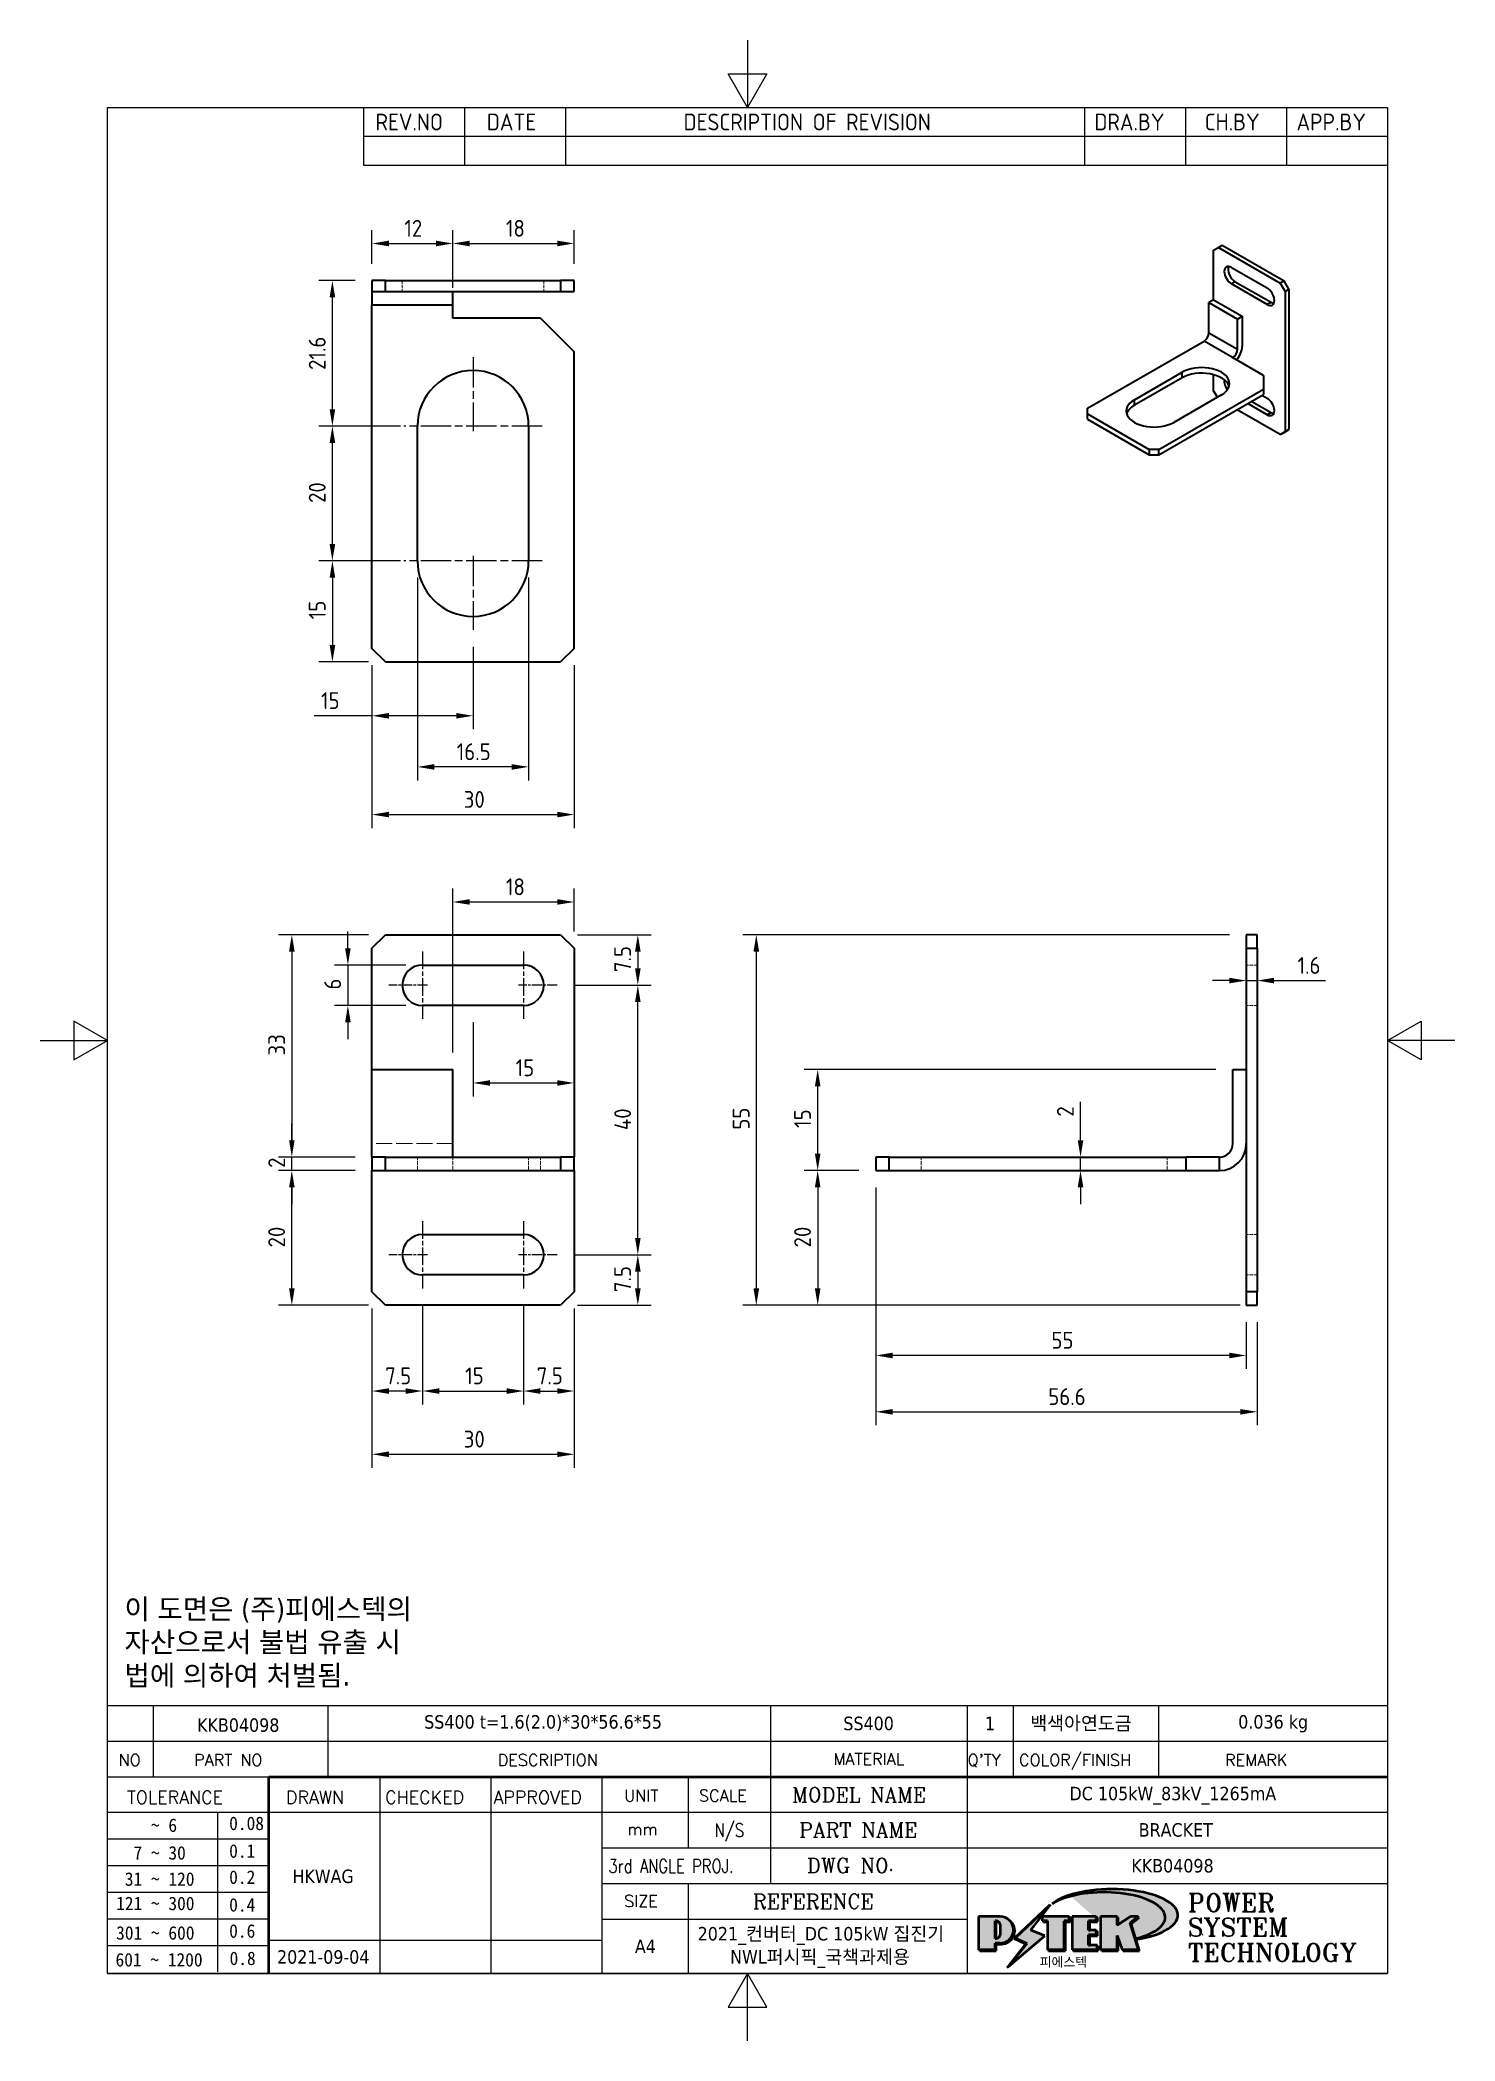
# Model space of a CAD drawing. Header units: millimetres. Extents: x 0 to 210, y 0 to 297.
import ezdxf
from ezdxf.enums import TextEntityAlignment as Align

# ---------------------------------------------------------------- set-up
doc = ezdxf.new("R2010")
doc.units = ezdxf.units.MM
doc.linetypes.add('CHAIN', pattern=[0.3543, 0.2362, -0.0295, 0.0591, -0.0295])
doc.linetypes.add('DASHED', pattern=[0.2067, 0.1654, -0.0413])
doc.layers.get('0').update_dxf_attribs({"color": 3, "lineweight": 25})
for name, color, linetype, lineweight in [('가려진 것(ISO)', 2, 'DASHED', 18), ('가시적인 것(ISO)', 3, 'Continuous', 40), ('가시적인 좁은 것(ISO)', 3, 'Continuous', 35), ('경계(ISO)', 7, 'Continuous', 25), ('기호(ISO)', 5, 'Continuous', 25), ('제목(ISO)', 5, 'Continuous', 50), ('중심 표식(ISO)', 1, 'Continuous', 25), ('치수(ISO)', 2, 'Continuous', 25), ('해치(ISO)', 7, 'Continuous', 18)]:
    doc.layers.add(name, color=color, linetype=linetype, lineweight=lineweight)
doc.styles.add('HAN_291', font='')
doc.styles.add('HAN_370', font='', dxfattribs={"width": 2})
doc.styles.add('ISO Proportiona M2B', font='isocp.shx')
doc.styles.add('RC_284', font='ROMANC.shx')
doc.styles.add('RC_287', font='ROMANC.shx')
doc.styles.add('RC_292', font='ROMANC.shx')
doc.styles.add('ROMANT_294', font='romant.shx')
doc.styles.add('문자 텍스트_PSTEK_POSCO', font='isocp.shx')
doc.styles.add('치수 텍스트_PSTEK_POSCO', font='isocp.shx')
doc.styles.add('텍스트 스타일198', font='tahoma.ttf')
doc.styles.add('텍스트 스타일333', font='ROMANC.shx', dxfattribs={"width": 0.8})
doc.styles.get('HAN_291').set_extended_font_data('GulimChe')
doc.styles.get('HAN_370').set_extended_font_data('GulimChe')
doc.dimstyles.new('치수_PSTEK_POSCO', dxfattribs={"dimtxt": 2.5, "dimasz": 2.5, "dimexe": 2, "dimexo": 2.5, "dimgap": 1, "dimtad": 1, "dimrnd": 1e-08, "dimdsep": 46, "dimtxsty": '치수 텍스트_PSTEK_POSCO', "dimcen": 0.09, "dimdle": 10, "dimclrd": 7, "dimclre": 7, "dimclrt": 2, "dimadec": 1, "dimazin": 2, "dimtfac": 1, "dimtmove": 0, "dimatfit": 3, "dimfxl": 0, "dimtolj": 1, "dimlwd": -1, "dimlwe": -1, "dimarcsym": 0})

msp = doc.modelspace()

# ---------------------------------------------------------------- texts
at = {"layer": '기호(ISO)', "color": 7, "insert": (12.535, 59.032), "char_height": 3, "width": 60.84078, "attachment_point": 4, "line_spacing_factor": 0.987884, "style": '문자 텍스트_PSTEK_POSCO'}
msp.add_mtext('{\\fTahoma|b0|i0;\\H3.0000;이 도면은 (주)피에스텍의\\P자산으로서 불법 유출 시 \\P법에 의하여 처벌됨.}', dxfattribs=at)

# ---------------------------------------------------------------- blocks, each defined once
blk = doc.blocks.new('경계 Default Border')
at = {"layer": '경계(ISO)', "flags": 128}
for points in [[(105, 297), (105, 287), (102.11, 292), (107.89, 292), (105, 287)], [(10, 10), (10, 287), (200, 287), (200, 10), (10, 10)], [(0, 148.5), (10, 148.5), (5, 151.39), (5, 145.61), (10, 148.5)], [(210, 148.5), (200, 148.5), (205, 151.39), (205, 145.61), (200, 148.5)], [(105, 0), (105, 10), (102.11, 5), (107.89, 5), (105, 10)]]:
    blk.add_lwpolyline(points, dxfattribs=at)
blk = doc.blocks.new('제목 블록 PSTEK')
for color, points in [(252, [(317.22, 17.06), (322.03, 21.63), (322.28, 21.94), (317.05, 16.98), (318.75, 16.19), (316, 12.72), (316.34, 13), (318.92, 16.27)]), (5, [(321.62, 17.42), (319.53, 18.25), (322.45, 22.02), (317.22, 17.06), (318.92, 16.27), (316.17, 12.8)]), (1, [(324.48, 19.61), (325.24, 19.61), (325.24, 20.26), (321.23, 20.26), (321.23, 19.61), (321.98, 19.61), (321.98, 15.34), (324.48, 15.34)]), (252, [(321.98, 19.61), (321.4, 19.61), (321.4, 19.46), (321.98, 19.46)]), (252, [(324.66, 19.46), (325.42, 19.46), (325.42, 20.11), (325.24, 20.11), (325.24, 19.61), (324.48, 19.61), (324.48, 15.34), (322.16, 15.34), (322.16, 15.19), (324.66, 15.19)]), (1, [(329.23, 20.26), (325.66, 20.26), (325.66, 15.34), (329.36, 15.34), (329.36, 15.99), (328.11, 15.99), (328.11, 17.56), (329.23, 17.56), (329.23, 18.26), (328.11, 18.26), (328.11, 19.61), (329.23, 19.61)]), (252, [(328.29, 19.46), (329.41, 19.46), (329.41, 20.11), (329.23, 20.11), (329.23, 19.61), (328.11, 19.61), (328.11, 18.26), (328.29, 18.26)]), (252, [(328.29, 17.42), (329.41, 17.42), (329.41, 18.11), (329.23, 18.11), (329.23, 17.56), (328.11, 17.56), (328.11, 15.99), (328.29, 15.99)]), (1, [(332.33, 20.26), (329.86, 20.26), (329.86, 15.34), (332.33, 15.34), (332.33, 17.43), (333.07, 15.34), (335.49, 15.34), (334.25, 19.31), (335.44, 20.26), (334.31, 20.26), (332.33, 19)]), (252, [(332.51, 20.11), (332.33, 20.11), (332.33, 19), (332.51, 19.11)]), (252, [(335.62, 20.11), (335.25, 20.11), (334.25, 19.31), (335.49, 15.34), (333.2, 15.34), (333.25, 15.19), (335.66, 15.19), (334.43, 19.16)]), (252, [(329.54, 15.85), (329.36, 15.85), (329.36, 15.34), (325.83, 15.34), (325.83, 15.19), (329.54, 15.19)]), (252, [(332.51, 16.93), (332.33, 17.43), (332.33, 15.34), (330.04, 15.34), (330.04, 15.19), (332.51, 15.19)])]:
    blk.add_hatch(color=color).paths.add_polyline_path(points)
h = blk.add_hatch(color=1)
edge = h.paths.add_edge_path(flags=0)
edge.add_line((314.22, 19.61), (314.22, 17))
edge.add_line((314.22, 17), (314.35, 17))
edge.add_arc((314.35, 17.65), 0.651, 270, 360)
edge.add_line((315, 17.65), (315, 18.96))
edge.add_arc((314.35, 18.96), 0.651, 0, 90)
edge.add_line((314.35, 19.61), (314.22, 19.61))
edge = h.paths.add_edge_path()
edge.add_arc((314.98, 18.29), 1.97, 270, 450)
edge.add_line((314.98, 20.26), (311.77, 20.26))
edge.add_line((311.77, 20.26), (311.77, 15.34))
edge.add_line((311.77, 15.34), (314.22, 15.34))
edge.add_line((314.22, 15.34), (314.22, 16.32))
edge.add_line((314.22, 16.32), (314.98, 16.32))
h = blk.add_hatch(color=252)
edge = h.paths.add_edge_path()
edge.add_arc((314.98, 18.29), 1.97, 270, 406.8279)
edge.add_arc((315.16, 18.14), 1.97, -90, 53.561, ccw=False)
edge.add_line((315.16, 16.17), (314.4, 16.17))
edge.add_line((314.4, 16.17), (314.4, 15.19))
edge.add_line((314.4, 15.19), (311.94, 15.19))
edge.add_line((311.94, 15.19), (311.94, 15.34))
edge.add_line((311.94, 15.34), (314.22, 15.34))
edge.add_line((314.22, 15.34), (314.22, 16.32))
edge.add_line((314.22, 16.32), (314.98, 16.32))
h = blk.add_hatch(color=252)
edge = h.paths.add_edge_path()
edge.add_line((314.4, 19.46), (314.53, 19.46))
edge.add_arc((314.53, 18.81), 0.651, 60.4189, 90, ccw=False)
edge.add_arc((314.35, 18.96), 0.651, 39.9699, 90)
edge.add_line((314.35, 19.61), (314.22, 19.61))
edge.add_line((314.22, 19.61), (314.22, 17))
edge.add_line((314.22, 17), (314.35, 17))
edge.add_arc((314.35, 17.65), 0.651, 270, 274.6931)
edge.add_line((314.4, 17), (314.4, 19.46))
at = {"layer": '해치(ISO)', "true_color": 0x27d1fc}
h = blk.add_hatch(color=140, dxfattribs=at)
edge = h.paths.add_edge_path()
edge.add_ellipse((330.37, 20.16), major_axis=(9.1, 0), ratio=0.40699, start_angle=301.3098, end_angle=507.7437)
edge.add_ellipse((331.53, 20.46), major_axis=(-9.82, 0), ratio=0.39426, start_angle=111.5121, end_angle=334.4703, ccw=False)
edge.add_line((335.14, 16.86), (335.1, 16.99))
at = {"color": 180}
for p, q in [((182.48, 11.79), (182.48, 51.57)), ((182.48, 51.57), (372.48, 51.57)), ((189.27, 51.57), (189.27, 41.01)), ((215.22, 41.01), (215.22, 51.57)), ((280.88, 51.57), (280.88, 41.01)), ((310.09, 51.57), (310.09, 41.01)), ((316.9, 51.57), (316.9, 41.01)), ((338.46, 51.57), (338.46, 41.01)), ((372.48, 51.57), (372.48, 11.79)), ((182.48, 46.29), (372.48, 46.29)), ((182.48, 41.01), (206.45, 41.01)), ((222.94, 11.79), (222.94, 41.01)), ((239.43, 11.79), (239.43, 41.01)), ((255.92, 11.79), (255.92, 41.01)), ((268.69, 41.01), (268.69, 30.45)), ((280.88, 41.01), (280.88, 25.17)), ((310.09, 41.01), (310.09, 11.79)), ((182.48, 35.73), (206.45, 35.73)), ((198.86, 12.03), (198.86, 35.73)), ((206.45, 35.73), (372.48, 35.73)), ((182.48, 31.78), (206.45, 31.78)), ((255.92, 30.45), (372.48, 30.45)), ((182.48, 27.83), (206.45, 27.83)), ((182.48, 23.88), (206.45, 23.88)), ((255.92, 25.17), (372.48, 25.17)), ((268.69, 25.17), (268.69, 11.79)), ((182.48, 19.93), (206.45, 19.93)), ((255.92, 19.89), (310.09, 19.89)), ((182.48, 15.98), (206.45, 15.98)), ((206.45, 16.74), (255.92, 16.74)), ((182.48, 11.79), (372.48, 11.79))]:
    blk.add_line(p, q, dxfattribs=at)
at = {"color": 7, "lineweight": 50}
for p, q in [((206.45, 11.79), (206.45, 41.01)), ((206.45, 41.01), (372.48, 41.01))]:
    blk.add_line(p, q, dxfattribs=at)
at = {"color": 7}
for p, q in [((322.28, 21.94), (317.05, 16.98)), ((322.45, 22.02), (317.22, 17.06)), ((317.22, 17.06), (322.03, 21.63)), ((319.53, 18.25), (322.45, 22.02)), ((322.03, 21.63), (322.28, 21.94)), ((314.98, 20.26), (311.77, 20.26)), ((311.77, 20.26), (311.77, 15.34)), ((314.98, 20.26), (311.77, 20.26)), ((311.77, 20.26), (311.77, 15.34)), ((314.22, 17), (314.22, 19.61)), ((314.22, 19.61), (314.35, 19.61)), ((314.35, 19.61), (314.22, 19.61)), ((314.22, 19.61), (314.22, 17)), ((314.22, 17), (314.22, 19.61)), ((314.22, 19.61), (314.35, 19.61)), ((314.4, 19.46), (314.53, 19.46)), ((314.4, 17), (314.4, 19.46)), ((315, 18.96), (315, 17.65)), ((315, 18.96), (315, 17.65)), ((321.62, 17.42), (319.53, 18.25)), ((325.24, 20.26), (321.23, 20.26)), ((321.23, 20.26), (321.23, 19.61)), ((325.24, 20.26), (321.23, 20.26)), ((321.23, 20.26), (321.23, 19.61)), ((321.23, 19.61), (321.98, 19.61)), ((321.23, 19.61), (321.98, 19.61)), ((321.4, 19.61), (321.4, 19.46)), ((321.98, 19.61), (321.4, 19.61)), ((321.4, 19.46), (321.98, 19.46)), ((321.98, 19.61), (321.98, 15.34)), ((321.98, 19.46), (321.98, 19.61)), ((321.98, 19.61), (321.98, 15.34)), ((324.48, 19.61), (325.24, 19.61)), ((324.48, 15.34), (324.48, 19.61)), ((325.24, 19.61), (324.48, 19.61)), ((324.48, 19.61), (324.48, 15.34)), ((324.48, 19.61), (325.24, 19.61)), ((324.48, 15.34), (324.48, 19.61)), ((324.66, 19.46), (325.42, 19.46)), ((324.66, 15.19), (324.66, 19.46)), ((325.24, 19.61), (325.24, 20.26)), ((325.24, 19.61), (325.24, 20.26)), ((325.42, 20.11), (325.24, 20.11)), ((325.24, 20.11), (325.24, 19.61)), ((325.42, 19.46), (325.42, 20.11)), ((329.23, 20.26), (325.66, 20.26)), ((325.66, 20.26), (325.66, 15.34)), ((325.66, 20.26), (325.66, 15.34)), ((329.23, 20.26), (325.66, 20.26)), ((328.11, 18.26), (328.11, 19.61)), ((328.11, 19.61), (329.23, 19.61)), ((329.23, 19.61), (328.11, 19.61)), ((328.11, 19.61), (328.11, 18.26)), ((328.11, 18.26), (328.11, 19.61)), ((328.11, 19.61), (329.23, 19.61)), ((329.23, 18.26), (328.11, 18.26)), ((328.11, 18.26), (328.29, 18.26)), ((329.23, 18.26), (328.11, 18.26)), ((328.29, 18.26), (328.29, 19.46)), ((328.29, 19.46), (329.41, 19.46)), ((329.23, 19.61), (329.23, 20.26)), ((329.23, 19.61), (329.23, 20.26)), ((329.41, 20.11), (329.23, 20.11)), ((329.23, 20.11), (329.23, 19.61)), ((329.23, 17.56), (329.23, 18.26)), ((329.23, 17.56), (329.23, 18.26)), ((329.41, 18.11), (329.23, 18.11)), ((329.23, 18.11), (329.23, 17.56)), ((329.41, 19.46), (329.41, 20.11)), ((329.41, 17.42), (329.41, 18.11)), ((332.33, 20.26), (329.86, 20.26)), ((329.86, 20.26), (329.86, 15.34)), ((329.86, 20.26), (329.86, 15.34)), ((332.33, 20.26), (329.86, 20.26)), ((334.31, 20.26), (332.33, 19)), ((332.33, 19), (332.33, 20.26)), ((334.31, 20.26), (332.33, 19)), ((332.33, 19), (332.33, 20.26)), ((332.51, 20.11), (332.33, 20.11)), ((332.33, 20.11), (332.33, 19)), ((332.33, 19), (332.51, 19.11)), ((332.51, 19.11), (332.51, 20.11)), ((334.25, 19.31), (335.44, 20.26)), ((334.25, 19.31), (335.44, 20.26)), ((335.25, 20.11), (334.25, 19.31)), ((335.49, 15.34), (334.25, 19.31)), ((334.25, 19.31), (335.49, 15.34)), ((335.49, 15.34), (334.25, 19.31)), ((335.44, 20.26), (334.31, 20.26)), ((335.44, 20.26), (334.31, 20.26)), ((334.43, 19.16), (335.62, 20.11)), ((335.66, 15.19), (334.43, 19.16)), ((335.62, 20.11), (335.25, 20.11)), ((311.77, 15.34), (314.22, 15.34)), ((311.77, 15.34), (314.22, 15.34)), ((314.22, 15.34), (311.94, 15.34)), ((311.94, 15.34), (311.94, 15.19)), ((311.94, 15.19), (314.4, 15.19)), ((314.35, 17), (314.22, 17)), ((314.22, 17), (314.35, 17)), ((314.35, 17), (314.22, 17)), ((314.22, 16.32), (314.98, 16.32)), ((314.22, 15.34), (314.22, 16.32)), ((314.98, 16.32), (314.22, 16.32)), ((314.22, 16.32), (314.22, 15.34)), ((314.22, 16.32), (314.98, 16.32)), ((314.22, 15.34), (314.22, 16.32)), ((314.4, 16.17), (315.16, 16.17)), ((314.4, 15.19), (314.4, 16.17)), ((318.75, 16.19), (316, 12.72)), ((316.17, 12.8), (321.62, 17.42)), ((318.92, 16.27), (316.17, 12.8)), ((316.34, 13), (318.92, 16.27)), ((317.05, 16.98), (318.75, 16.19)), ((318.92, 16.27), (317.22, 17.06)), ((317.22, 17.06), (318.92, 16.27)), ((321.98, 15.34), (324.48, 15.34)), ((321.98, 15.34), (324.48, 15.34)), ((324.48, 15.34), (322.16, 15.34)), ((322.16, 15.34), (322.16, 15.19)), ((322.16, 15.19), (324.66, 15.19)), ((325.66, 15.34), (329.36, 15.34)), ((325.66, 15.34), (329.36, 15.34)), ((329.36, 15.34), (325.83, 15.34)), ((325.83, 15.34), (325.83, 15.19)), ((325.83, 15.19), (329.54, 15.19)), ((328.11, 17.56), (329.23, 17.56)), ((328.11, 15.99), (328.11, 17.56)), ((329.23, 17.56), (328.11, 17.56)), ((328.11, 17.56), (328.11, 15.99)), ((328.11, 17.56), (329.23, 17.56)), ((328.11, 15.99), (328.11, 17.56)), ((329.36, 15.99), (328.11, 15.99)), ((328.11, 15.99), (328.29, 15.99)), ((329.36, 15.99), (328.11, 15.99)), ((328.29, 15.99), (328.29, 17.42)), ((328.29, 17.42), (329.41, 17.42)), ((329.36, 15.34), (329.36, 15.99)), ((329.36, 15.34), (329.36, 15.99)), ((329.54, 15.85), (329.36, 15.85)), ((329.36, 15.85), (329.36, 15.34)), ((329.54, 15.19), (329.54, 15.85)), ((329.86, 15.34), (332.33, 15.34)), ((329.86, 15.34), (332.33, 15.34)), ((332.33, 15.34), (330.04, 15.34)), ((330.04, 15.34), (330.04, 15.19)), ((330.04, 15.19), (332.51, 15.19)), ((332.33, 17.43), (333.07, 15.34)), ((332.33, 15.34), (332.33, 17.43)), ((332.51, 16.93), (332.33, 17.43)), ((332.33, 17.43), (332.33, 15.34)), ((332.33, 17.43), (333.07, 15.34)), ((332.33, 15.34), (332.33, 17.43)), ((332.51, 15.19), (332.51, 16.93)), ((333.07, 15.34), (335.49, 15.34)), ((333.07, 15.34), (335.49, 15.34)), ((335.49, 15.34), (333.2, 15.34)), ((333.2, 15.34), (333.25, 15.19)), ((333.25, 15.19), (335.66, 15.19)), ((345.04, 17.5), (344.99, 17.69)), ((316, 12.72), (316.34, 13))]:
    blk.add_line(p, q, dxfattribs=at)
at = {"color": 5}
for p, q in [((322.45, 22.02), (317.22, 17.06)), ((319.53, 18.25), (322.45, 22.02)), ((321.62, 17.42), (319.53, 18.25)), ((316.17, 12.8), (321.62, 17.42)), ((318.92, 16.27), (316.17, 12.8)), ((317.22, 17.06), (318.92, 16.27))]:
    blk.add_line(p, q, dxfattribs=at)
at = {"color": 1}
for p, q in [((314.98, 20.26), (311.77, 20.26)), ((311.77, 20.26), (311.77, 15.34)), ((314.22, 17), (314.22, 19.61)), ((314.22, 19.61), (314.35, 19.61)), ((315, 18.96), (315, 17.65)), ((325.24, 20.26), (321.23, 20.26)), ((321.23, 20.26), (321.23, 19.61)), ((321.23, 19.61), (321.98, 19.61)), ((321.98, 19.61), (321.98, 15.34)), ((324.48, 19.61), (325.24, 19.61)), ((324.48, 15.34), (324.48, 19.61)), ((325.24, 19.61), (325.24, 20.26)), ((329.23, 20.26), (325.66, 20.26)), ((325.66, 20.26), (325.66, 15.34)), ((328.11, 18.26), (328.11, 19.61)), ((328.11, 19.61), (329.23, 19.61)), ((329.23, 18.26), (328.11, 18.26)), ((329.23, 19.61), (329.23, 20.26)), ((329.23, 17.56), (329.23, 18.26)), ((332.33, 20.26), (329.86, 20.26)), ((329.86, 20.26), (329.86, 15.34)), ((334.31, 20.26), (332.33, 19)), ((332.33, 19), (332.33, 20.26)), ((334.25, 19.31), (335.44, 20.26)), ((335.49, 15.34), (334.25, 19.31)), ((335.44, 20.26), (334.31, 20.26)), ((311.77, 15.34), (314.22, 15.34)), ((314.35, 17), (314.22, 17)), ((314.22, 16.32), (314.98, 16.32)), ((314.22, 15.34), (314.22, 16.32)), ((321.98, 15.34), (324.48, 15.34)), ((325.66, 15.34), (329.36, 15.34)), ((328.11, 17.56), (329.23, 17.56)), ((328.11, 15.99), (328.11, 17.56)), ((329.36, 15.99), (328.11, 15.99)), ((329.36, 15.34), (329.36, 15.99)), ((329.86, 15.34), (332.33, 15.34)), ((332.33, 17.43), (333.07, 15.34)), ((332.33, 15.34), (332.33, 17.43)), ((333.07, 15.34), (335.49, 15.34))]:
    blk.add_line(p, q, dxfattribs=at)
at = {"color": 7}
for centre, radius, start, end in [((314.35, 18.96), 0.651, 0, 90), ((314.35, 18.96), 0.651, 39.9699, 90), ((314.35, 18.96), 0.651, 0, 90), ((314.53, 18.81), 0.651, 60.4189, 90), ((314.98, 18.29), 1.97, 270, 90), ((314.98, 18.29), 1.97, 270, 90), ((314.98, 18.29), 1.97, 270, 46.8279), ((315.16, 18.14), 1.97, 270, 53.561), ((314.35, 17.65), 0.651, 270, 0), ((314.35, 17.65), 0.651, 270, 0), ((314.35, 17.65), 0.651, 270, 274.6931)]:
    blk.add_arc(centre, radius, start, end, dxfattribs=at)
at = {"color": 1}
for centre, radius, start, end in [((314.35, 18.96), 0.651, 0, 90), ((314.98, 18.29), 1.97, 270, 90), ((314.35, 17.65), 0.651, 270, 0)]:
    blk.add_arc(centre, radius, start, end, dxfattribs=at)
at = {"layer": '제목(ISO)', "lineweight": 18}
blk.add_line((182.48, 35.73), (182.48, 11.79), dxfattribs=at)
at = {"layer": '제목(ISO)'}
for p, q in [((322.28, 21.94), (317.05, 16.98)), ((322.45, 22.02), (317.22, 17.06)), ((317.22, 17.06), (322.03, 21.63)), ((319.53, 18.25), (322.45, 22.02)), ((322.03, 21.63), (322.28, 21.94)), ((314.98, 20.26), (311.77, 20.26)), ((311.77, 20.26), (311.77, 15.34)), ((314.22, 17), (314.22, 19.61)), ((314.22, 19.61), (314.35, 19.61)), ((314.35, 19.61), (314.22, 19.61)), ((314.22, 19.61), (314.22, 17)), ((314.4, 19.46), (314.53, 19.46)), ((314.4, 17), (314.4, 19.46)), ((315, 18.96), (315, 17.65)), ((321.62, 17.42), (319.53, 18.25)), ((325.24, 20.26), (321.23, 20.26)), ((321.23, 20.26), (321.23, 19.61)), ((321.23, 19.61), (321.98, 19.61)), ((321.98, 19.61), (321.4, 19.61)), ((321.4, 19.61), (321.4, 19.46)), ((321.4, 19.46), (321.98, 19.46)), ((321.98, 19.61), (321.98, 15.34)), ((321.98, 19.46), (321.98, 19.61)), ((324.48, 19.61), (325.24, 19.61)), ((324.48, 15.34), (324.48, 19.61)), ((325.24, 19.61), (324.48, 19.61)), ((324.48, 19.61), (324.48, 15.34)), ((324.66, 19.46), (325.42, 19.46)), ((324.66, 15.19), (324.66, 19.46)), ((325.24, 19.61), (325.24, 20.26)), ((325.42, 20.11), (325.24, 20.11)), ((325.24, 20.11), (325.24, 19.61)), ((325.42, 19.46), (325.42, 20.11)), ((329.23, 20.26), (325.66, 20.26)), ((325.66, 20.26), (325.66, 15.34)), ((328.11, 18.26), (328.11, 19.61)), ((328.11, 19.61), (329.23, 19.61)), ((329.23, 19.61), (328.11, 19.61)), ((328.11, 19.61), (328.11, 18.26)), ((329.23, 18.26), (328.11, 18.26)), ((328.11, 18.26), (328.29, 18.26)), ((328.29, 19.46), (329.41, 19.46)), ((328.29, 18.26), (328.29, 19.46)), ((329.23, 19.61), (329.23, 20.26)), ((329.41, 20.11), (329.23, 20.11)), ((329.23, 20.11), (329.23, 19.61)), ((329.23, 17.56), (329.23, 18.26)), ((329.41, 18.11), (329.23, 18.11)), ((329.23, 18.11), (329.23, 17.56)), ((329.41, 19.46), (329.41, 20.11)), ((329.41, 17.42), (329.41, 18.11)), ((332.33, 20.26), (329.86, 20.26)), ((329.86, 20.26), (329.86, 15.34)), ((334.31, 20.26), (332.33, 19)), ((332.33, 19), (332.33, 20.26)), ((332.51, 20.11), (332.33, 20.11)), ((332.33, 20.11), (332.33, 19)), ((332.33, 19), (332.51, 19.11)), ((332.51, 19.11), (332.51, 20.11)), ((334.25, 19.31), (335.44, 20.26)), ((335.25, 20.11), (334.25, 19.31)), ((335.49, 15.34), (334.25, 19.31)), ((334.25, 19.31), (335.49, 15.34)), ((335.44, 20.26), (334.31, 20.26)), ((334.43, 19.16), (335.62, 20.11)), ((335.66, 15.19), (334.43, 19.16)), ((335.62, 20.11), (335.25, 20.11)), ((311.77, 15.34), (314.22, 15.34)), ((314.22, 15.34), (311.94, 15.34)), ((311.94, 15.34), (311.94, 15.19)), ((311.94, 15.19), (314.4, 15.19)), ((314.35, 17), (314.22, 17)), ((314.22, 17), (314.35, 17)), ((314.22, 15.34), (314.22, 16.32)), ((314.22, 16.32), (314.98, 16.32)), ((314.98, 16.32), (314.22, 16.32)), ((314.22, 16.32), (314.22, 15.34)), ((314.4, 15.19), (314.4, 16.17)), ((314.4, 16.17), (315.16, 16.17)), ((318.75, 16.19), (316, 12.72)), ((316.17, 12.8), (321.62, 17.42)), ((318.92, 16.27), (316.17, 12.8)), ((316.34, 13), (318.92, 16.27)), ((317.05, 16.98), (318.75, 16.19)), ((317.22, 17.06), (318.92, 16.27)), ((318.92, 16.27), (317.22, 17.06)), ((321.98, 15.34), (324.48, 15.34)), ((324.48, 15.34), (322.16, 15.34)), ((322.16, 15.34), (322.16, 15.19)), ((322.16, 15.19), (324.66, 15.19)), ((325.66, 15.34), (329.36, 15.34)), ((329.36, 15.34), (325.83, 15.34)), ((325.83, 15.34), (325.83, 15.19)), ((325.83, 15.19), (329.54, 15.19)), ((328.11, 15.99), (328.11, 17.56)), ((328.11, 17.56), (329.23, 17.56)), ((329.23, 17.56), (328.11, 17.56)), ((328.11, 17.56), (328.11, 15.99)), ((329.36, 15.99), (328.11, 15.99)), ((328.11, 15.99), (328.29, 15.99)), ((328.29, 17.42), (329.41, 17.42)), ((328.29, 15.99), (328.29, 17.42)), ((329.36, 15.34), (329.36, 15.99)), ((329.54, 15.85), (329.36, 15.85)), ((329.36, 15.85), (329.36, 15.34)), ((329.54, 15.19), (329.54, 15.85)), ((329.86, 15.34), (332.33, 15.34)), ((332.33, 15.34), (330.04, 15.34)), ((330.04, 15.34), (330.04, 15.19)), ((330.04, 15.19), (332.51, 15.19)), ((332.33, 15.34), (332.33, 17.43)), ((332.33, 17.43), (333.07, 15.34)), ((332.51, 16.93), (332.33, 17.43)), ((332.33, 17.43), (332.33, 15.34)), ((332.51, 15.19), (332.51, 16.93)), ((333.07, 15.34), (335.49, 15.34)), ((335.49, 15.34), (333.2, 15.34)), ((333.2, 15.34), (333.25, 15.19)), ((333.25, 15.19), (335.66, 15.19)), ((316, 12.72), (316.34, 13))]:
    blk.add_line(p, q, dxfattribs=at)
at = {"layer": '제목(ISO)', "color": 4}
blk.add_line((335.14, 16.86), (335.1, 16.99), dxfattribs=at)
at = {"layer": '제목(ISO)'}
for centre, radius, start, end in [((314.35, 18.96), 0.651, 0, 90), ((314.35, 18.96), 0.651, 39.9699, 90), ((314.53, 18.81), 0.651, 60.4189, 90), ((314.98, 18.29), 1.97, 46.8279, 90), ((314.98, 18.29), 1.97, 270, 46.8279), ((314.98, 18.29), 1.97, 270, 46.8279), ((315.16, 18.14), 1.97, 270, 53.561), ((314.35, 17.65), 0.651, 270, 0), ((314.35, 17.65), 0.651, 270, 274.6931)]:
    blk.add_arc(centre, radius, start, end, dxfattribs=at)
at = {"layer": '제목(ISO)', "color": 4}
for centre, major_axis, ratio, start_param, end_param in [((331.53, 20.46), (9.82, 0), 0.39426, 5.087845, 8.9792), ((330.37, 20.16), (9.1, 0), 0.40699, 5.258849, 8.861799)]:
    blk.add_ellipse(centre, major_axis=major_axis, ratio=ratio, start_param=start_param, end_param=end_param, dxfattribs=at)
at = {"color": 2}
for s, height, style, p in [('COLOR/FINISH', 1.7424, 'RC_284', (317.77, 42.62)), ('NO', 1.742, 'RC_284', (184.14, 42.62)), ('PART NO', 1.742, 'RC_284', (195.34, 42.62)), ('DESCRIPTION', 1.7424, 'RC_284', (240.4, 42.62)), ("Q'TY", 1.742, 'RC_284', (310.14, 42.62)), ('REMARK', 1.742, 'RC_284', (348.35, 42.62)), (' TOLERANCE', 1.9, 'RC_287', (184.09, 37.01)), ('DRAWN', 1.9, 'RC_287', (208.98, 37.01)), ('CHECKED', 1.9, 'RC_287', (223.69, 37.01)), ('APPROVED', 1.9, 'RC_287', (239.78, 37.01)), ('UNIT', 1.742, 'RC_284', (259.17, 37.34)), ('SCALE', 1.742, 'RC_284', (270.29, 37.34)), ('MODEL NAME', 2.178, 'RC_292', (284.1, 37.25)), ('    ~ 6', 2, 'HAN_291', (183.77, 32.82)), ('0.08', 2, 'HAN_291', (200.55, 33.1)), ('mm', 1.742, 'RC_284', (259.65, 32.35)), ('PART NAME', 2.178, 'RC_292', (285.14, 32.03)), ('  7 ~ 30', 2, 'HAN_291', (183.77, 28.71)), ('0.1', 2, 'HAN_291', (200.55, 28.99)), (' 31 ~ 120', 2, 'HAN_291', (183.77, 24.83)), ('0.2', 2, 'HAN_291', (200.55, 25.11)), (' DWG NO.', 2.178, 'RC_292', (284.81, 26.75)), ('121 ~ 300', 2, 'HAN_291', (183.77, 21.21)), ('0.4', 2, 'HAN_291', (200.55, 21)), ('SIZE', 1.742, 'RC_284', (259.17, 21.69)), ('REFERENCE', 2.178, 'RC_292', (278.27, 21.43)), ('301 ~ 600', 2, 'HAN_291', (183.77, 16.83)), ('0.6', 2, 'HAN_291', (200.55, 17.12)), ('0.8', 2, 'HAN_291', (200.61, 13.06)), ('601 ~ 1200', 2, 'HAN_291', (183.68, 12.85))]:
    blk.add_text(s, height=height, dxfattribs=dict(at, style=style)).set_placement(p)
at = {"color": 2, "style": 'RC_284'}
blk.add_text('MATERIAL', height=1.742, dxfattribs=at).set_placement((295.48, 43.65), align=Align.MIDDLE_CENTER)
at = {"color": 7, "style": '텍스트 스타일333', "width": 0.8}
blk.add_text('N/S', height=2, dxfattribs=at).set_placement((274.78, 33.09), align=Align.MIDDLE_CENTER)
at = {"color": 2, "style": '텍스트 스타일333', "width": 0.8}
blk.add_text('3rd ANGLE PROJ.', height=2, dxfattribs=at).set_placement((256.84, 26.76))
at = {"color": 7, "style": 'ROMANT_294'}
for s, p in [('POWER', (342.83, 20.97)), ('SYSTEM', (342.83, 17.33)), ('TECHNOLOGY', (342.83, 13.57))]:
    blk.add_text(s, height=2.7, dxfattribs=at).set_placement(p)
at = {"color": 7, "insert": (320.85, 14.21), "char_height": 1.4, "attachment_point": 1, "line_spacing_factor": 0.332, "style": 'HAN_370'}
blk.add_mtext('\\fHY견고딕|b0|i0;\\H1.4000;피에스텍', dxfattribs=at)
at = {"layer": '제목(ISO)', "color": 7, "style": '텍스트 스타일198'}
for tag, p in [('부품_번호_001', (195.78, 47.68)), ('설명_001', (229.49, 48.15)), ('재질_001', (291.7, 47.93)), ("3._Q'TY_001", (312.71, 47.92)), ('4._COLOR_001', (319.44, 47.95)), ('질량\\P3;_001', (350.3, 48.16)), ('1._MODEL_NAME_001', (325.27, 37.52)), ('제목_001', (335.53, 32.12)), ('설계자_001', (209.94, 25.23)), ('부품_번호_001', (334.44, 26.81)), ('프로젝트_001', (270.08, 16.71)), ('작성_날짜_001', (207.65, 13.27)), ('시트_크기_001', (260.76, 14.84)), ('프로젝트_002', (274.9, 13.28))]:
    blk.add_attdef(tag, p, '', height=2, dxfattribs=at)
for tag, p in [('점검자', (231.18, 26.23)), ('엔지니어링_승인자', (247.67, 26.23)), ('점검_날짜', (231.18, 14.27)), ('엔지니어링_승인_날짜', (247.67, 14.27))]:
    blk.add_attdef(tag, text='', height=2, dxfattribs=at).set_placement(p, align=Align.MIDDLE_CENTER)
blk = doc.blocks.new('리비전 내역')
at = {"layer": '기호(ISO)'}
for p, q in [((48, 287), (200, 287)), ((48, 287), (48, 282.72)), ((63, 287), (63, 282.72)), ((78, 287), (78, 282.72)), ((155, 287), (155, 282.72)), ((170, 287), (170, 282.72)), ((185, 287), (185, 282.72)), ((200, 287), (200, 282.72)), ((48, 282.72), (200, 282.72)), ((48, 282.72), (48, 278.44)), ((63, 282.72), (63, 278.44)), ((78, 282.72), (78, 278.44)), ((155, 282.72), (155, 278.44)), ((170, 282.72), (170, 278.44)), ((185, 282.72), (185, 278.44)), ((200, 282.72), (200, 278.44)), ((48, 278.44), (200, 278.44))]:
    blk.add_line(p, q, dxfattribs=at)
at = {"layer": '기호(ISO)', "color": 2, "char_height": 2.5, "attachment_point": 7, "style": 'ISO Proportiona M2B'}
for s, insert in [('REV.NO', (49.79, 283.58)), ('DATE', (66.31, 283.58)), ('DESCRIPTION OF REVISION', (95.51, 283.58)), ('DRA.BY', (156.48, 283.58)), ('CH.BY', (172.86, 283.58)), ('APP.BY', (186.48, 283.58))]:
    blk.add_mtext(s, dxfattribs=dict(at, insert=insert))
blk = doc.blocks.new('*D23')
at = {"layer": 'Defpoints', "color": 0, "transparency": 16777216}
for p in [(49.27, 111.2), (79.27, 111.2), (79.27, 87.08)]:
    blk.add_point(p, dxfattribs=at)
at = {"layer": '치수(ISO)', "color": 7, "transparency": 16777216}
for p, q in [((49.27, 108.7), (49.27, 85.08)), ((79.27, 108.7), (79.27, 85.08)), ((51.77, 87.08), (76.77, 87.08))]:
    blk.add_line(p, q, dxfattribs=at)
for points in [[(51.77, 87.5), (51.77, 86.67), (49.27, 87.08)], [(76.77, 87.5), (76.77, 86.67), (79.27, 87.08)]]:
    blk.add_solid(points, dxfattribs=at)
at = {"layer": '치수(ISO)', "color": 2, "transparency": 16777216, "insert": (62.89, 89.33), "char_height": 2.5, "attachment_point": 4, "style": '치수 텍스트_PSTEK_POSCO'}
blk.add_mtext('\\A1;30', dxfattribs=at)
blk = doc.blocks.new('*D24')
at = {"layer": 'Defpoints', "color": 0, "transparency": 16777216}
for p in [(37.37, 129.2), (49.27, 129.2), (51.27, 109.2)]:
    blk.add_point(p, dxfattribs=at)
at = {"layer": '치수(ISO)', "color": 7, "transparency": 16777216}
for p, q in [((46.77, 129.2), (35.37, 129.2)), ((37.37, 111.7), (37.37, 126.7)), ((48.77, 109.2), (35.37, 109.2))]:
    blk.add_line(p, q, dxfattribs=at)
for points in [[(36.96, 126.7), (37.79, 126.7), (37.37, 129.2)], [(36.96, 111.7), (37.79, 111.7), (37.37, 109.2)]]:
    blk.add_solid(points, dxfattribs=at)
at = {"layer": '치수(ISO)', "color": 2, "transparency": 16777216, "insert": (35.12, 117.79), "char_height": 2.5, "attachment_point": 4, "rotation": 90, "style": '치수 텍스트_PSTEK_POSCO'}
blk.add_mtext('\\A1;20', dxfattribs=at)
blk = doc.blocks.new('*D25')
at = {"layer": 'Defpoints', "color": 0, "transparency": 16777216}
for p in [(37.37, 131.2), (49.27, 131.2), (49.27, 129.2)]:
    blk.add_point(p, dxfattribs=at)
at = {"layer": '치수(ISO)', "color": 7, "transparency": 16777216}
for p, q in [((37.37, 133.7), (37.37, 136.2)), ((46.77, 131.2), (35.37, 131.2)), ((37.37, 129.2), (37.37, 131.2)), ((46.77, 129.2), (35.37, 129.2)), ((37.37, 126.7), (37.37, 124.2))]:
    blk.add_line(p, q, dxfattribs=at)
for points in [[(36.96, 133.7), (37.79, 133.7), (37.37, 131.2)], [(36.96, 126.7), (37.79, 126.7), (37.37, 129.2)]]:
    blk.add_solid(points, dxfattribs=at)
at = {"layer": '치수(ISO)', "color": 2, "transparency": 16777216, "insert": (35.12, 129.59), "char_height": 2.5, "attachment_point": 4, "rotation": 90, "style": '치수 텍스트_PSTEK_POSCO'}
blk.add_mtext('\\A1;2', dxfattribs=at)
blk = doc.blocks.new('*D26')
at = {"layer": 'Defpoints', "color": 0, "transparency": 16777216}
for p in [(51.27, 164.2), (37.37, 131.2), (49.27, 131.2)]:
    blk.add_point(p, dxfattribs=at)
at = {"layer": '치수(ISO)', "color": 7, "transparency": 16777216}
for p, q in [((48.77, 164.2), (35.37, 164.2)), ((37.37, 161.7), (37.37, 133.7)), ((46.77, 131.2), (35.37, 131.2))]:
    blk.add_line(p, q, dxfattribs=at)
for points in [[(36.96, 161.7), (37.79, 161.7), (37.37, 164.2)], [(36.96, 133.7), (37.79, 133.7), (37.37, 131.2)]]:
    blk.add_solid(points, dxfattribs=at)
at = {"layer": '치수(ISO)', "color": 2, "transparency": 16777216, "insert": (35.12, 146.27), "char_height": 2.5, "attachment_point": 4, "rotation": 90, "style": '치수 텍스트_PSTEK_POSCO'}
blk.add_mtext('\\A1;33', dxfattribs=at)
blk = doc.blocks.new('*D27')
at = {"layer": 'Defpoints', "color": 0, "transparency": 16777216}
for p in [(56.77, 159.7), (45.69, 153.7), (56.77, 153.7)]:
    blk.add_point(p, dxfattribs=at)
at = {"layer": '치수(ISO)', "color": 7, "transparency": 16777216}
for p, q in [((45.69, 162.2), (45.69, 164.7)), ((54.27, 159.7), (43.69, 159.7)), ((45.69, 159.7), (45.69, 153.7)), ((54.27, 153.7), (43.69, 153.7)), ((45.69, 151.2), (45.69, 148.7))]:
    blk.add_line(p, q, dxfattribs=at)
for points in [[(45.28, 162.2), (46.11, 162.2), (45.69, 159.7)], [(45.28, 151.2), (46.11, 151.2), (45.69, 153.7)]]:
    blk.add_solid(points, dxfattribs=at)
at = {"layer": '치수(ISO)', "color": 2, "transparency": 16777216, "insert": (43.44, 156.06), "char_height": 2.5, "attachment_point": 4, "rotation": 90, "style": '치수 텍스트_PSTEK_POSCO'}
blk.add_mtext('\\A1;6', dxfattribs=at)
blk = doc.blocks.new('*D28')
at = {"layer": 'Defpoints', "color": 0, "transparency": 16777216}
for p in [(76.77, 156.7), (88.72, 156.7), (76.77, 116.7)]:
    blk.add_point(p, dxfattribs=at)
at = {"layer": '치수(ISO)', "color": 7, "transparency": 16777216}
for p, q in [((79.27, 156.7), (90.72, 156.7)), ((88.72, 119.2), (88.72, 154.2)), ((79.27, 116.7), (90.72, 116.7))]:
    blk.add_line(p, q, dxfattribs=at)
for points in [[(88.31, 154.2), (89.14, 154.2), (88.72, 156.7)], [(88.31, 119.2), (89.14, 119.2), (88.72, 116.7)]]:
    blk.add_solid(points, dxfattribs=at)
at = {"layer": '치수(ISO)', "color": 2, "transparency": 16777216, "insert": (86.47, 135.2), "char_height": 2.5, "attachment_point": 4, "rotation": 90, "style": '치수 텍스트_PSTEK_POSCO'}
blk.add_mtext('\\A1;40', dxfattribs=at)
blk = doc.blocks.new('*D29')
at = {"layer": 'Defpoints', "color": 0, "transparency": 16777216}
for p in [(77.27, 164.2), (76.77, 156.7), (88.72, 156.7)]:
    blk.add_point(p, dxfattribs=at)
at = {"layer": '치수(ISO)', "color": 7, "transparency": 16777216}
for p, q in [((79.77, 164.2), (90.72, 164.2)), ((88.72, 161.7), (88.72, 159.2)), ((79.27, 156.7), (90.72, 156.7))]:
    blk.add_line(p, q, dxfattribs=at)
for points in [[(88.31, 161.7), (89.14, 161.7), (88.72, 164.2)], [(88.31, 159.2), (89.14, 159.2), (88.72, 156.7)]]:
    blk.add_solid(points, dxfattribs=at)
at = {"layer": '치수(ISO)', "color": 2, "transparency": 16777216, "insert": (86.47, 158.65), "char_height": 2.5, "attachment_point": 4, "rotation": 90, "style": '치수 텍스트_PSTEK_POSCO'}
blk.add_mtext('\\A1;7.5', dxfattribs=at)
blk = doc.blocks.new('*D30')
at = {"layer": 'Defpoints', "color": 0, "transparency": 16777216}
for p in [(76.77, 116.7), (77.27, 109.2), (88.72, 109.2)]:
    blk.add_point(p, dxfattribs=at)
at = {"layer": '치수(ISO)', "color": 7, "transparency": 16777216}
for p, q in [((79.27, 116.7), (90.72, 116.7)), ((88.72, 114.2), (88.72, 111.7)), ((79.77, 109.2), (90.72, 109.2))]:
    blk.add_line(p, q, dxfattribs=at)
for points in [[(88.31, 114.2), (89.14, 114.2), (88.72, 116.7)], [(88.31, 111.7), (89.14, 111.7), (88.72, 109.2)]]:
    blk.add_solid(points, dxfattribs=at)
at = {"layer": '치수(ISO)', "color": 2, "transparency": 16777216, "insert": (86.47, 111.15), "char_height": 2.5, "attachment_point": 4, "rotation": 90, "style": '치수 텍스트_PSTEK_POSCO'}
blk.add_mtext('\\A1;7.5', dxfattribs=at)
blk = doc.blocks.new('*D31')
at = {"layer": 'Defpoints', "color": 0, "transparency": 16777216}
for p in [(49.27, 111.2), (56.77, 111.7), (49.27, 96.47)]:
    blk.add_point(p, dxfattribs=at)
at = {"layer": '치수(ISO)', "color": 7, "transparency": 16777216}
for p, q in [((49.27, 108.7), (49.27, 94.47)), ((56.77, 109.2), (56.77, 94.47)), ((54.27, 96.47), (51.77, 96.47))]:
    blk.add_line(p, q, dxfattribs=at)
for points in [[(51.77, 96.88), (51.77, 96.05), (49.27, 96.47)], [(54.27, 96.88), (54.27, 96.05), (56.77, 96.47)]]:
    blk.add_solid(points, dxfattribs=at)
at = {"layer": '치수(ISO)', "color": 2, "transparency": 16777216, "insert": (51.22, 98.72), "char_height": 2.5, "attachment_point": 4, "style": '치수 텍스트_PSTEK_POSCO'}
blk.add_mtext('\\A1;7.5', dxfattribs=at)
blk = doc.blocks.new('*D32')
at = {"layer": 'Defpoints', "color": 0, "transparency": 16777216}
for p in [(56.77, 111.7), (71.77, 111.7), (71.77, 96.47)]:
    blk.add_point(p, dxfattribs=at)
at = {"layer": '치수(ISO)', "color": 7, "transparency": 16777216}
for p, q in [((56.77, 109.2), (56.77, 94.47)), ((71.77, 109.2), (71.77, 94.47)), ((59.27, 96.47), (69.27, 96.47))]:
    blk.add_line(p, q, dxfattribs=at)
for points in [[(59.27, 96.88), (59.27, 96.05), (56.77, 96.47)], [(69.27, 96.88), (69.27, 96.05), (71.77, 96.47)]]:
    blk.add_solid(points, dxfattribs=at)
at = {"layer": '치수(ISO)', "color": 2, "transparency": 16777216, "insert": (63.09, 98.72), "char_height": 2.5, "attachment_point": 4, "style": '치수 텍스트_PSTEK_POSCO'}
blk.add_mtext('\\A1;15', dxfattribs=at)
blk = doc.blocks.new('*D33')
at = {"layer": 'Defpoints', "color": 0, "transparency": 16777216}
for p in [(71.77, 111.7), (79.27, 111.2), (79.27, 96.47)]:
    blk.add_point(p, dxfattribs=at)
at = {"layer": '치수(ISO)', "color": 7, "transparency": 16777216}
for p, q in [((71.77, 109.2), (71.77, 94.47)), ((79.27, 108.7), (79.27, 94.47)), ((74.27, 96.47), (76.77, 96.47))]:
    blk.add_line(p, q, dxfattribs=at)
for points in [[(74.27, 96.88), (74.27, 96.05), (71.77, 96.47)], [(76.77, 96.88), (76.77, 96.05), (79.27, 96.47)]]:
    blk.add_solid(points, dxfattribs=at)
at = {"layer": '치수(ISO)', "color": 2, "transparency": 16777216, "insert": (73.72, 98.72), "char_height": 2.5, "attachment_point": 4, "style": '치수 텍스트_PSTEK_POSCO'}
blk.add_mtext('\\A1;7.5', dxfattribs=at)
blk = doc.blocks.new('*D34')
at = {"layer": 'Defpoints', "color": 0, "transparency": 16777216}
for p in [(43.39, 239.7), (56.02, 239.7), (54.02, 219.7)]:
    blk.add_point(p, dxfattribs=at)
at = {"layer": '치수(ISO)', "color": 7, "transparency": 16777216}
for p, q in [((53.52, 239.7), (41.39, 239.7)), ((43.39, 222.2), (43.39, 237.2)), ((51.52, 219.7), (41.39, 219.7))]:
    blk.add_line(p, q, dxfattribs=at)
for points in [[(42.98, 237.2), (43.81, 237.2), (43.39, 239.7)], [(42.98, 222.2), (43.81, 222.2), (43.39, 219.7)]]:
    blk.add_solid(points, dxfattribs=at)
at = {"layer": '치수(ISO)', "color": 2, "transparency": 16777216, "insert": (41.14, 228.29), "char_height": 2.5, "attachment_point": 4, "rotation": 90, "style": '치수 텍스트_PSTEK_POSCO'}
blk.add_mtext('\\A1;20', dxfattribs=at)
blk = doc.blocks.new('*D35')
at = {"layer": 'Defpoints', "color": 0, "transparency": 16777216}
for p in [(43.39, 261.3), (49.27, 261.3), (54.02, 239.7)]:
    blk.add_point(p, dxfattribs=at)
at = {"layer": '치수(ISO)', "color": 7, "transparency": 16777216}
for p, q in [((46.77, 261.3), (41.39, 261.3)), ((43.39, 242.2), (43.39, 258.8)), ((51.52, 239.7), (41.39, 239.7))]:
    blk.add_line(p, q, dxfattribs=at)
for points in [[(42.98, 258.8), (43.81, 258.8), (43.39, 261.3)], [(42.98, 242.2), (43.81, 242.2), (43.39, 239.7)]]:
    blk.add_solid(points, dxfattribs=at)
at = {"layer": '치수(ISO)', "color": 2, "transparency": 16777216, "insert": (41.14, 248.03), "char_height": 2.5, "attachment_point": 4, "rotation": 90, "style": '치수 텍스트_PSTEK_POSCO'}
blk.add_mtext('\\A1;21.6', dxfattribs=at)
blk = doc.blocks.new('*D36')
at = {"layer": 'Defpoints', "color": 0, "transparency": 16777216}
for p in [(56.02, 219.7), (43.39, 204.7), (51.27, 204.7)]:
    blk.add_point(p, dxfattribs=at)
at = {"layer": '치수(ISO)', "color": 7, "transparency": 16777216}
for p, q in [((53.52, 219.7), (41.39, 219.7)), ((43.39, 217.2), (43.39, 207.2)), ((48.77, 204.7), (41.39, 204.7))]:
    blk.add_line(p, q, dxfattribs=at)
for points in [[(42.98, 217.2), (43.81, 217.2), (43.39, 219.7)], [(42.98, 207.2), (43.81, 207.2), (43.39, 204.7)]]:
    blk.add_solid(points, dxfattribs=at)
at = {"layer": '치수(ISO)', "color": 2, "transparency": 16777216, "insert": (41.14, 211.02), "char_height": 2.5, "attachment_point": 4, "rotation": 90, "style": '치수 텍스트_PSTEK_POSCO'}
blk.add_mtext('\\A1;15', dxfattribs=at)
blk = doc.blocks.new('*D37')
at = {"layer": 'Defpoints', "color": 0, "transparency": 16777216}
for p in [(179.03, 158.79), (180.63, 158.79), (180.63, 157.39)]:
    blk.add_point(p, dxfattribs=at)
at = {"layer": '치수(ISO)', "color": 7, "transparency": 16777216}
for p, q in [((176.53, 157.39), (174.03, 157.39)), ((179.03, 157.39), (180.63, 157.39)), ((183.13, 157.39), (190.76, 157.39))]:
    blk.add_line(p, q, dxfattribs=at)
for points in [[(176.53, 157.81), (176.53, 156.98), (179.03, 157.39)], [(183.13, 157.81), (183.13, 156.98), (180.63, 157.39)]]:
    blk.add_solid(points, dxfattribs=at)
at = {"layer": '치수(ISO)', "color": 2, "transparency": 16777216, "insert": (186.63, 159.64), "char_height": 2.5, "attachment_point": 4, "style": '치수 텍스트_PSTEK_POSCO'}
blk.add_mtext('\\A1;1.6', dxfattribs=at)
blk = doc.blocks.new('*D38')
at = {"layer": 'Defpoints', "color": 0, "transparency": 16777216}
for p in [(157.49, 131.2), (154.43, 129.2), (157.49, 129.2)]:
    blk.add_point(p, dxfattribs=at)
at = {"layer": '치수(ISO)', "color": 7, "transparency": 16777216}
for p, q in [((154.43, 133.7), (154.43, 139.41)), ((154.43, 129.2), (154.43, 131.2)), ((154.43, 126.7), (154.43, 124.2))]:
    blk.add_line(p, q, dxfattribs=at)
for points in [[(154.01, 133.7), (154.84, 133.7), (154.43, 131.2)], [(154.01, 126.7), (154.84, 126.7), (154.43, 129.2)]]:
    blk.add_solid(points, dxfattribs=at)
at = {"layer": '치수(ISO)', "color": 2, "transparency": 16777216, "insert": (152.17, 137.2), "char_height": 2.5, "attachment_point": 4, "rotation": 90, "style": '치수 텍스트_PSTEK_POSCO'}
blk.add_mtext('\\A1;2', dxfattribs=at)
blk = doc.blocks.new('*D39')
at = {"layer": 'Defpoints', "color": 0, "transparency": 16777216}
for p in [(115.42, 144.2), (177.03, 144.2), (124.03, 129.2)]:
    blk.add_point(p, dxfattribs=at)
at = {"layer": '치수(ISO)', "color": 7, "transparency": 16777216}
for p, q in [((174.53, 144.2), (113.42, 144.2)), ((115.42, 131.7), (115.42, 141.7)), ((121.53, 129.2), (113.42, 129.2))]:
    blk.add_line(p, q, dxfattribs=at)
for points in [[(115, 141.7), (115.83, 141.7), (115.42, 144.2)], [(115, 131.7), (115.83, 131.7), (115.42, 129.2)]]:
    blk.add_solid(points, dxfattribs=at)
at = {"layer": '치수(ISO)', "color": 2, "transparency": 16777216, "insert": (113.17, 135.52), "char_height": 2.5, "attachment_point": 4, "rotation": 90, "style": '치수 텍스트_PSTEK_POSCO'}
blk.add_mtext('\\A1;15', dxfattribs=at)
blk = doc.blocks.new('*D40')
at = {"layer": 'Defpoints', "color": 0, "transparency": 16777216}
for p in [(124.03, 129.2), (180.63, 109.2), (180.63, 93.39)]:
    blk.add_point(p, dxfattribs=at)
at = {"layer": '치수(ISO)', "color": 7, "transparency": 16777216}
for p, q in [((124.03, 126.7), (124.03, 91.39)), ((180.63, 106.7), (180.63, 91.39)), ((126.53, 93.39), (178.13, 93.39))]:
    blk.add_line(p, q, dxfattribs=at)
for points in [[(126.53, 93.8), (126.53, 92.97), (124.03, 93.39)], [(178.13, 93.8), (178.13, 92.97), (180.63, 93.39)]]:
    blk.add_solid(points, dxfattribs=at)
at = {"layer": '치수(ISO)', "color": 2, "transparency": 16777216, "insert": (149.64, 95.64), "char_height": 2.5, "attachment_point": 4, "style": '치수 텍스트_PSTEK_POSCO'}
blk.add_mtext('\\A1;56.6', dxfattribs=at)
blk = doc.blocks.new('*D41')
at = {"layer": 'Defpoints', "color": 0, "transparency": 16777216}
for p in [(124.03, 129.2), (179.03, 109.2), (124.03, 101.75)]:
    blk.add_point(p, dxfattribs=at)
at = {"layer": '치수(ISO)', "color": 7, "transparency": 16777216}
for p, q in [((124.03, 126.7), (124.03, 99.75)), ((179.03, 106.7), (179.03, 99.75)), ((176.53, 101.75), (126.53, 101.75))]:
    blk.add_line(p, q, dxfattribs=at)
for points in [[(126.53, 102.16), (126.53, 101.33), (124.03, 101.75)], [(176.53, 102.16), (176.53, 101.33), (179.03, 101.75)]]:
    blk.add_solid(points, dxfattribs=at)
at = {"layer": '치수(ISO)', "color": 2, "transparency": 16777216, "insert": (150.11, 104), "char_height": 2.5, "attachment_point": 4, "style": '치수 텍스트_PSTEK_POSCO'}
blk.add_mtext('\\A1;55', dxfattribs=at)
blk = doc.blocks.new('*D42')
at = {"layer": 'Defpoints', "color": 0, "transparency": 16777216}
for p in [(64.27, 209.45), (49.27, 206.7), (64.27, 196.7)]:
    blk.add_point(p, dxfattribs=at)
at = {"layer": '치수(ISO)', "color": 7, "transparency": 16777216}
for p, q in [((64.27, 206.95), (64.27, 194.7)), ((49.27, 204.2), (49.27, 194.7)), ((49.27, 196.7), (40.7, 196.7)), ((61.77, 196.7), (51.77, 196.7))]:
    blk.add_line(p, q, dxfattribs=at)
for points in [[(51.77, 197.11), (51.77, 196.28), (49.27, 196.7)], [(61.77, 197.11), (61.77, 196.28), (64.27, 196.7)]]:
    blk.add_solid(points, dxfattribs=at)
at = {"layer": '치수(ISO)', "color": 2, "transparency": 16777216, "insert": (41.7, 198.95), "char_height": 2.5, "attachment_point": 4, "style": '치수 텍스트_PSTEK_POSCO'}
blk.add_mtext('\\A1;15', dxfattribs=at)
blk = doc.blocks.new('*D43')
at = {"layer": 'Defpoints', "color": 0, "transparency": 16777216}
for p in [(61.27, 266.8), (49.27, 261.3), (61.27, 257.7)]:
    blk.add_point(p, dxfattribs=at)
at = {"layer": '치수(ISO)', "color": 7, "transparency": 16777216}
for p, q in [((49.27, 263.8), (49.27, 268.8)), ((61.27, 260.2), (61.27, 268.8)), ((51.77, 266.8), (58.77, 266.8))]:
    blk.add_line(p, q, dxfattribs=at)
for points in [[(51.77, 267.22), (51.77, 266.38), (49.27, 266.8)], [(58.77, 267.22), (58.77, 266.38), (61.27, 266.8)]]:
    blk.add_solid(points, dxfattribs=at)
at = {"layer": '치수(ISO)', "color": 2, "transparency": 16777216, "insert": (54.07, 269.05), "char_height": 2.5, "attachment_point": 4, "style": '치수 텍스트_PSTEK_POSCO'}
blk.add_mtext('\\A1;12', dxfattribs=at)
blk = doc.blocks.new('*D44')
at = {"layer": 'Defpoints', "color": 0, "transparency": 16777216}
for p in [(79.27, 266.8), (61.27, 259.7), (79.27, 261.3)]:
    blk.add_point(p, dxfattribs=at)
at = {"layer": '치수(ISO)', "color": 7, "transparency": 16777216}
for p, q in [((61.27, 262.2), (61.27, 268.8)), ((79.27, 263.8), (79.27, 268.8)), ((63.77, 266.8), (76.77, 266.8))]:
    blk.add_line(p, q, dxfattribs=at)
for points in [[(63.77, 267.22), (63.77, 266.38), (61.27, 266.8)], [(76.77, 267.22), (76.77, 266.38), (79.27, 266.8)]]:
    blk.add_solid(points, dxfattribs=at)
at = {"layer": '치수(ISO)', "color": 2, "transparency": 16777216, "insert": (69.14, 269.05), "char_height": 2.5, "attachment_point": 4, "style": '치수 텍스트_PSTEK_POSCO'}
blk.add_mtext('\\A1;18', dxfattribs=at)
blk = doc.blocks.new('*D45')
at = {"layer": 'Defpoints', "color": 0, "transparency": 16777216}
for p in [(56.02, 219.7), (72.52, 219.7), (56.02, 189.11)]:
    blk.add_point(p, dxfattribs=at)
at = {"layer": '치수(ISO)', "color": 7, "transparency": 16777216}
for p, q in [((56.02, 217.2), (56.02, 187.11)), ((72.52, 217.2), (72.52, 187.11)), ((70.02, 189.11), (58.52, 189.11))]:
    blk.add_line(p, q, dxfattribs=at)
for points in [[(58.52, 189.52), (58.52, 188.69), (56.02, 189.11)], [(70.02, 189.52), (70.02, 188.69), (72.52, 189.11)]]:
    blk.add_solid(points, dxfattribs=at)
at = {"layer": '치수(ISO)', "color": 2, "transparency": 16777216, "insert": (61.84, 191.36), "char_height": 2.5, "attachment_point": 4, "style": '치수 텍스트_PSTEK_POSCO'}
blk.add_mtext('\\A1;16.5', dxfattribs=at)
blk = doc.blocks.new('*D46')
at = {"layer": 'Defpoints', "color": 0, "transparency": 16777216}
for p in [(49.27, 206.7), (79.27, 206.7), (79.27, 182.03)]:
    blk.add_point(p, dxfattribs=at)
at = {"layer": '치수(ISO)', "color": 7, "transparency": 16777216}
for p, q in [((49.27, 204.2), (49.27, 180.03)), ((79.27, 204.2), (79.27, 180.03)), ((51.77, 182.03), (76.77, 182.03))]:
    blk.add_line(p, q, dxfattribs=at)
for points in [[(51.77, 182.45), (51.77, 181.62), (49.27, 182.03)], [(76.77, 182.45), (76.77, 181.62), (79.27, 182.03)]]:
    blk.add_solid(points, dxfattribs=at)
at = {"layer": '치수(ISO)', "color": 2, "transparency": 16777216, "insert": (62.89, 184.28), "char_height": 2.5, "attachment_point": 4, "style": '치수 텍스트_PSTEK_POSCO'}
blk.add_mtext('\\A1;30', dxfattribs=at)
blk = doc.blocks.new('*D47')
at = {"layer": 'Defpoints', "color": 0, "transparency": 16777216}
for p in [(79.27, 169.06), (79.27, 162.2), (61.27, 144.2)]:
    blk.add_point(p, dxfattribs=at)
at = {"layer": '치수(ISO)', "color": 7, "transparency": 16777216}
for p, q in [((61.27, 146.7), (61.27, 171.06)), ((79.27, 164.7), (79.27, 171.06)), ((63.77, 169.06), (76.77, 169.06))]:
    blk.add_line(p, q, dxfattribs=at)
for points in [[(63.77, 169.48), (63.77, 168.65), (61.27, 169.06)], [(76.77, 169.48), (76.77, 168.65), (79.27, 169.06)]]:
    blk.add_solid(points, dxfattribs=at)
at = {"layer": '치수(ISO)', "color": 2, "transparency": 16777216, "insert": (69.14, 171.31), "char_height": 2.5, "attachment_point": 4, "style": '치수 텍스트_PSTEK_POSCO'}
blk.add_mtext('\\A1;18', dxfattribs=at)
blk = doc.blocks.new('*D48')
at = {"layer": 'Defpoints', "color": 0, "transparency": 16777216}
for p in [(64.27, 153.7), (79.27, 142.2), (79.27, 142.2)]:
    blk.add_point(p, dxfattribs=at)
at = {"layer": '치수(ISO)', "color": 7, "transparency": 16777216}
for p, q in [((64.27, 151.2), (64.27, 140.2)), ((66.77, 142.2), (76.77, 142.2))]:
    blk.add_line(p, q, dxfattribs=at)
for points in [[(66.77, 142.61), (66.77, 141.78), (64.27, 142.2)], [(76.77, 142.61), (76.77, 141.78), (79.27, 142.2)]]:
    blk.add_solid(points, dxfattribs=at)
at = {"layer": '치수(ISO)', "color": 2, "transparency": 16777216, "insert": (70.59, 144.45), "char_height": 2.5, "attachment_point": 4, "style": '치수 텍스트_PSTEK_POSCO'}
blk.add_mtext('\\A1;15', dxfattribs=at)
blk = doc.blocks.new('*D49')
at = {"layer": 'Defpoints', "color": 0, "transparency": 16777216}
for p in [(179.03, 164.2), (106.31, 109.2), (179.03, 109.2)]:
    blk.add_point(p, dxfattribs=at)
at = {"layer": '치수(ISO)', "color": 7, "transparency": 16777216}
for p, q in [((176.53, 164.2), (104.31, 164.2)), ((106.31, 161.7), (106.31, 111.7)), ((176.53, 109.2), (104.31, 109.2))]:
    blk.add_line(p, q, dxfattribs=at)
for points in [[(105.89, 161.7), (106.72, 161.7), (106.31, 164.2)], [(105.89, 111.7), (106.72, 111.7), (106.31, 109.2)]]:
    blk.add_solid(points, dxfattribs=at)
at = {"layer": '치수(ISO)', "color": 2, "transparency": 16777216, "insert": (104.06, 135.27), "char_height": 2.5, "attachment_point": 4, "rotation": 90, "style": '치수 텍스트_PSTEK_POSCO'}
blk.add_mtext('\\A1;55', dxfattribs=at)
blk = doc.blocks.new('*D50')
at = {"layer": 'Defpoints', "color": 0, "transparency": 16777216}
for p in [(124.03, 129.2), (115.42, 109.2), (180.63, 109.2)]:
    blk.add_point(p, dxfattribs=at)
at = {"layer": '치수(ISO)', "color": 7, "transparency": 16777216}
for p, q in [((121.53, 129.2), (113.42, 129.2)), ((115.42, 126.7), (115.42, 111.7)), ((178.13, 109.2), (113.42, 109.2))]:
    blk.add_line(p, q, dxfattribs=at)
for points in [[(115, 126.7), (115.83, 126.7), (115.42, 129.2)], [(115, 111.7), (115.83, 111.7), (115.42, 109.2)]]:
    blk.add_solid(points, dxfattribs=at)
at = {"layer": '치수(ISO)', "color": 2, "transparency": 16777216, "insert": (113.17, 117.79), "char_height": 2.5, "attachment_point": 4, "rotation": 90, "style": '치수 텍스트_PSTEK_POSCO'}
blk.add_mtext('\\A1;20', dxfattribs=at)

# ---------------------------------------------------------------- dimensions: what is measured, and where the dimension line sits
at = {"layer": '치수(ISO)', "color": 7}
for base, p1, p2, angle, override, picture, middle in [((61.269, 266.8), (49.269, 261.296), (61.269, 257.696), 180, {"dimdec": 2, "dimtp": 0, "dimtm": 0, "dimtdec": 2, "dimtofl": 0, "dimatfit": 1}, '*D43', (55.269, 266.8)), ((79.269, 266.8), (61.269, 259.696), (79.269, 261.296), 180, {"dimdec": 2, "dimtp": 0, "dimtm": 0, "dimtdec": 2, "dimtofl": 0, "dimatfit": 1}, '*D44', (70.269, 266.8)), ((43.394, 261.296), (54.019, 239.696), (49.269, 261.296), 90, {"dimdec": 2, "dimtp": 0, "dimtm": 0, "dimtdec": 2, "dimtofl": 0, "dimatfit": 1}, '*D35', (43.394, 250.496)), ((43.394, 239.696), (54.019, 219.696), (56.019, 239.696), 90, {"dimdec": 2, "dimtp": 0, "dimtm": 0, "dimtdec": 2, "dimtofl": 0, "dimatfit": 1}, '*D34', (43.394, 229.696)), ((43.394, 204.696), (56.019, 219.696), (51.269, 204.696), 270, {"dimdec": 2, "dimtp": 0, "dimtm": 0, "dimtdec": 2, "dimtofl": 0, "dimatfit": 1}, '*D36', (43.394, 212.196)), ((56.019, 189.107), (72.519, 219.696), (56.019, 219.696), 180, {"dimdec": 2, "dimtp": 0, "dimtm": 0, "dimtdec": 2, "dimtofl": 0, "dimatfit": 1}, '*D45', (64.269, 189.107)), ((37.374, 131.197), (51.269, 164.197), (49.269, 131.197), 270, {"dimdec": 2, "dimtp": 0, "dimtm": 0, "dimtdec": 2, "dimtofl": 0, "dimatfit": 1}, '*D26', (37.374, 147.697)), ((45.692, 153.697), (56.769, 159.697), (56.769, 153.697), 270, {"dimdec": 2, "dimtp": 0, "dimtm": 0, "dimtdec": 2, "dimtofl": 1, "dimatfit": 1}, '*D27', (45.692, 156.697)), ((88.724, 156.697), (77.269, 164.197), (76.769, 156.697), 270, {"dimdec": 2, "dimtp": 0, "dimtm": 0, "dimtdec": 2, "dimtofl": 0, "dimatfit": 1}, '*D29', (88.724, 160.447)), ((106.305, 109.197), (179.032, 164.197), (179.032, 109.197), 90, {"dimdec": 2, "dimtp": 0, "dimtm": 0, "dimtdec": 2, "dimtofl": 0, "dimatfit": 1}, '*D49', (106.305, 136.697)), ((180.632, 157.394), (179.032, 158.788), (180.632, 158.788), 180, {"dimdec": 2, "dimse1": 1, "dimse2": 1, "dimtp": 0, "dimtm": 0, "dimtdec": 2, "dimtofl": 1, "dimatfit": 1}, '*D37', (188.194, 157.394)), ((88.724, 156.697), (76.769, 116.697), (76.769, 156.697), 90, {"dimdec": 2, "dimtp": 0, "dimtm": 0, "dimtdec": 2, "dimtofl": 0, "dimatfit": 1}, '*D28', (88.724, 136.697)), ((79.269, 142.196), (64.269, 153.697), (79.269, 142.196), 180, {"dimdec": 2, "dimse2": 1, "dimtp": 0, "dimtm": 0, "dimtdec": 2, "dimtofl": 0, "dimatfit": 1}, '*D48', (71.769, 142.196)), ((115.417, 144.197), (124.032, 129.197), (177.032, 144.197), 270, {"dimdec": 2, "dimtp": 0, "dimtm": 0, "dimtdec": 2, "dimtofl": 0, "dimatfit": 1}, '*D39', (115.417, 136.697)), ((154.425, 129.197), (157.491, 131.197), (157.491, 129.197), 270, {"dimdec": 2, "dimse1": 1, "dimse2": 1, "dimtp": 0, "dimtm": 0, "dimtdec": 2, "dimtofl": 1, "dimatfit": 1}, '*D38', (154.425, 137.804)), ((37.374, 131.197), (49.269, 129.197), (49.269, 131.197), 90, {"dimdec": 2, "dimtp": 0, "dimtm": 0, "dimtdec": 2, "dimtofl": 1, "dimatfit": 1}, '*D25', (37.374, 130.197)), ((37.374, 129.197), (51.269, 109.197), (49.269, 129.197), 90, {"dimdec": 2, "dimtp": 0, "dimtm": 0, "dimtdec": 2, "dimtofl": 0, "dimatfit": 1}, '*D24', (37.374, 119.197)), ((115.417, 109.197), (124.032, 129.197), (180.632, 109.197), 90, {"dimdec": 2, "dimtp": 0, "dimtm": 0, "dimtdec": 2, "dimtofl": 0, "dimatfit": 1}, '*D50', (115.417, 119.197)), ((180.632, 93.386), (124.032, 129.197), (180.632, 109.197), 180, {"dimdec": 2, "dimtp": 0, "dimtm": 0, "dimtdec": 2, "dimtofl": 0, "dimatfit": 1}, '*D40', (152.332, 93.386)), ((124.032, 101.747), (179.032, 109.197), (124.032, 129.197), 180, {"dimdec": 2, "dimtp": 0, "dimtm": 0, "dimtdec": 2, "dimtofl": 0, "dimatfit": 1}, '*D41', (151.532, 101.747)), ((88.724, 109.197), (76.769, 116.697), (77.269, 109.197), 90, {"dimdec": 2, "dimtp": 0, "dimtm": 0, "dimtdec": 2, "dimtofl": 0, "dimatfit": 1}, '*D30', (88.724, 112.947)), ((49.269, 96.466), (56.769, 111.697), (49.269, 111.197), 180, {"dimdec": 2, "dimtp": 0, "dimtm": 0, "dimtdec": 2, "dimtofl": 0, "dimatfit": 1}, '*D31', (53.019, 96.466)), ((71.769, 96.466), (56.769, 111.697), (71.769, 111.697), 180, {"dimdec": 2, "dimtp": 0, "dimtm": 0, "dimtdec": 2, "dimtofl": 0, "dimatfit": 1}, '*D32', (64.269, 96.466)), ((79.269, 96.466), (71.769, 111.697), (79.269, 111.197), 180, {"dimdec": 2, "dimtp": 0, "dimtm": 0, "dimtdec": 2, "dimtofl": 0, "dimatfit": 1}, '*D33', (75.519, 96.466))]:
    dim = msp.add_linear_dim(base=base, p1=p1, p2=p2, angle=angle, dimstyle='치수_PSTEK_POSCO', override=override, dxfattribs=at)
    dim.commit()
    dim.dimension.update_dxf_attribs({"geometry": picture, "text_midpoint": middle, "dimtype": 160})
for base, p1, p2, override, picture, middle in [((64.269, 196.696), (49.269, 206.696), (64.269, 209.446), {"dimdec": 2, "dimtp": 0, "dimtm": 0, "dimtdec": 2, "dimtofl": 0, "dimatfit": 2}, '*D42', (42.878, 196.696)), ((79.269, 182.033), (49.269, 206.696), (79.269, 206.696), {"dimdec": 2, "dimtp": 0, "dimtm": 0, "dimtdec": 2, "dimtofl": 0, "dimatfit": 1}, '*D46', (64.269, 182.033)), ((79.269, 169.065), (61.269, 144.197), (79.269, 162.197), {"dimdec": 2, "dimtp": 0, "dimtm": 0, "dimtdec": 2, "dimtofl": 0, "dimatfit": 1}, '*D47', (70.269, 169.065)), ((79.269, 87.083), (49.269, 111.197), (79.269, 111.197), {"dimdec": 2, "dimtp": 0, "dimtm": 0, "dimtdec": 2, "dimtofl": 0, "dimatfit": 1}, '*D23', (64.269, 87.083))]:
    dim = msp.add_linear_dim(base=base, p1=p1, p2=p2, dimstyle='치수_PSTEK_POSCO', override=override, dxfattribs=at)
    dim.commit()
    dim.dimension.update_dxf_attribs({"geometry": picture, "text_midpoint": middle, "dimtype": 160})

# ---------------------------------------------------------------- linework, layer by layer
at = {"layer": '가려진 것(ISO)', "ltscale": 3.047415}
for p, q in [((53.769, 261.296), (53.769, 259.696)), ((74.769, 261.296), (74.769, 259.696)), ((180.632, 159.697), (179.032, 159.697)), ((180.632, 153.697), (179.032, 153.697)), ((180.632, 119.697), (179.032, 119.697)), ((180.632, 113.697), (179.032, 113.697))]:
    msp.add_line(p, q, dxfattribs=at)
at = {"layer": '가려진 것(ISO)', "ltscale": 14.513788}
msp.add_line((61.269, 133.197), (49.269, 133.197), dxfattribs=at)
at = {"layer": '가려진 것(ISO)', "ltscale": 3.809293}
for p, q in [((56.019, 129.197), (56.019, 131.197)), ((61.269, 129.197), (61.269, 131.197)), ((72.519, 129.197), (72.519, 131.197)), ((74.269, 129.197), (74.269, 131.197)), ((130.782, 129.197), (130.782, 131.197)), ((167.282, 129.197), (167.282, 131.197))]:
    msp.add_line(p, q, dxfattribs=at)
at = {"layer": '가시적인 것(ISO)'}
for p, q in [((174.175, 265.798), (174.883, 266.208)), ((174.175, 258.44), (174.175, 265.798)), ((174.883, 266.208), (175.448, 266.534)), ((174.883, 266.208), (184.075, 260.914)), ((175.448, 266.534), (184.641, 261.24)), ((176.827, 263.249), (182.13, 260.195)), ((51.269, 261.296), (49.269, 261.296)), ((49.269, 261.296), (49.269, 259.696)), ((49.269, 259.696), (51.269, 259.696)), ((49.269, 259.696), (49.269, 257.696)), ((51.269, 259.696), (51.269, 261.296)), ((51.269, 261.296), (77.269, 261.296)), ((51.269, 259.696), (77.269, 259.696)), ((61.269, 257.696), (61.269, 259.696)), ((79.269, 261.296), (77.269, 261.296)), ((77.269, 261.296), (77.269, 259.696)), ((77.269, 259.696), (79.269, 259.696)), ((79.269, 259.696), (79.269, 261.296)), ((174.175, 258.44), (173.468, 258.032)), ((174.175, 258.44), (178.418, 255.996)), ((182.13, 257.742), (176.827, 260.796)), ((177.393, 261.122), (182.696, 258.068)), ((184.641, 261.24), (184.075, 260.914)), ((184.075, 260.914), (184.782, 259.69)), ((185.348, 260.015), (184.641, 261.24)), ((184.782, 259.69), (185.348, 260.015)), ((184.782, 259.69), (184.782, 238.842)), ((185.348, 260.015), (185.348, 239.168)), ((49.269, 255.696), (49.269, 257.696)), ((49.269, 257.696), (61.269, 257.696)), ((49.269, 206.696), (49.269, 255.696)), ((61.269, 255.696), (61.269, 257.696)), ((74.269, 255.696), (61.269, 255.696)), ((74.269, 255.696), (79.269, 250.696)), ((173.468, 258.032), (177.711, 255.589)), ((173.468, 253.536), (173.468, 258.032)), ((177.711, 255.589), (178.418, 255.996)), ((177.711, 251.093), (177.711, 255.589)), ((178.418, 255.996), (178.418, 251.5)), ((79.269, 206.696), (79.269, 250.696)), ((155.437, 242.335), (172.761, 252.311)), ((181.6, 247.221), (177.004, 249.868)), ((162.42, 243.607), (169.491, 247.679)), ((169.491, 246.862), (162.42, 242.79)), ((174.175, 244.95), (174.175, 247.328)), ((181.6, 247.221), (181.6, 245.185)), ((166.044, 236.227), (181.6, 245.185)), ((166.044, 235.409), (181.6, 244.368)), ((175.324, 244.32), (168.253, 240.248)), ((174.735, 243.981), (174.175, 244.95)), ((181.41, 244.258), (182.13, 243.844)), ((181.6, 245.185), (181.6, 244.368)), ((155.437, 241.521), (155.437, 242.335)), ((155.437, 241.521), (164.629, 236.227)), ((155.437, 240.703), (155.437, 241.521)), ((155.437, 240.703), (164.629, 235.409)), ((184.075, 238.432), (177.684, 242.112)), ((182.13, 241.391), (179.281, 243.032)), ((179.846, 243.358), (182.696, 241.717)), ((56.019, 219.696), (56.019, 239.696)), ((72.519, 239.696), (72.519, 219.696)), ((184.782, 238.842), (184.075, 238.432)), ((184.075, 238.432), (184.641, 238.758)), ((184.641, 238.758), (185.348, 239.168)), ((185.348, 239.168), (184.782, 238.842)), ((166.044, 236.227), (164.629, 236.227)), ((164.629, 236.227), (164.629, 235.409)), ((164.629, 235.409), (166.044, 235.409)), ((166.044, 235.409), (166.044, 236.227)), ((51.269, 204.696), (49.269, 206.696)), ((79.269, 206.696), (77.269, 204.696)), ((51.269, 204.696), (77.269, 204.696)), ((49.269, 162.197), (51.269, 164.197)), ((51.269, 164.197), (77.269, 164.197)), ((77.269, 164.197), (79.269, 162.197)), ((180.632, 164.197), (179.032, 164.197)), ((179.032, 164.197), (179.032, 162.197)), ((180.632, 162.197), (180.632, 164.197)), ((49.269, 144.197), (49.269, 162.197)), ((79.269, 162.197), (79.269, 131.197)), ((179.032, 162.197), (180.632, 162.197)), ((179.032, 162.197), (179.032, 111.197)), ((180.632, 162.197), (180.632, 111.197)), ((56.769, 159.697), (71.769, 159.697)), ((71.769, 153.697), (56.769, 153.697)), ((49.269, 144.197), (61.269, 144.197)), ((49.269, 133.197), (49.269, 144.197)), ((61.269, 133.197), (61.269, 144.197)), ((177.032, 144.197), (179.032, 144.197)), ((177.032, 133.197), (177.032, 144.197)), ((49.269, 131.197), (49.269, 133.197)), ((51.269, 131.197), (49.269, 131.197)), ((49.269, 131.197), (49.269, 129.197)), ((51.269, 129.197), (51.269, 131.197)), ((51.269, 131.197), (77.269, 131.197)), ((61.269, 131.197), (61.269, 133.197)), ((79.269, 131.197), (77.269, 131.197)), ((77.269, 131.197), (77.269, 129.197)), ((79.269, 129.197), (79.269, 131.197)), ((126.032, 131.197), (124.032, 131.197)), ((124.032, 131.197), (124.032, 129.197)), ((126.032, 129.197), (126.032, 131.197)), ((126.032, 131.197), (170.032, 131.197)), ((175.032, 131.197), (170.032, 131.197)), ((170.032, 131.197), (170.032, 129.197)), ((175.032, 129.197), (175.032, 131.197)), ((49.269, 129.197), (51.269, 129.197)), ((49.269, 111.197), (49.269, 129.197)), ((51.269, 129.197), (77.269, 129.197)), ((77.269, 129.197), (79.269, 129.197)), ((79.269, 129.197), (79.269, 111.197)), ((124.032, 129.197), (126.032, 129.197)), ((126.032, 129.197), (170.032, 129.197)), ((170.032, 129.197), (175.032, 129.197)), ((56.769, 119.697), (71.769, 119.697)), ((71.769, 113.697), (56.769, 113.697)), ((51.269, 109.197), (49.269, 111.197)), ((79.269, 111.197), (77.269, 109.197)), ((180.632, 111.197), (179.032, 111.197)), ((179.032, 111.197), (179.032, 109.197)), ((180.632, 109.197), (180.632, 111.197)), ((77.269, 109.197), (51.269, 109.197)), ((179.032, 109.197), (180.632, 109.197))]:
    msp.add_line(p, q, dxfattribs=at)
for centre, radius, start, end in [((64.269, 239.696), 8.25, 0, 180), ((64.269, 219.696), 8.25, 180, 0), ((56.769, 156.697), 3, 90, 270), ((71.769, 156.697), 3, 270, 90), ((175.032, 133.197), 2, 270, 0), ((175.032, 133.197), 4, 270, 0), ((56.769, 116.697), 3, 90, 270), ((71.769, 116.697), 3, 270, 90)]:
    msp.add_arc(centre, radius, start, end, dxfattribs=at)
for centre, major_axis, ratio, start_param, end_param in [((176.827, 262.022), (-0.749, 1.3), 0.5780931, 5.4997209, 8.6413135), ((177.393, 262.348), (-0.749, 1.3), 0.5780931, 0.3859036, 2.3581282), ((182.13, 258.968), (0.749, -1.3), 0.5780931, 5.4997209, 8.6413135), ((182.696, 259.294), (0.749, -1.3), 0.5780931, 5.4997209, 5.8972817), ((172.761, 253.129), (0.499, 0.867), 0.5780931, 3.9250571, 5.4958534), ((177.004, 250.686), (0.499, 0.867), 0.5780931, 3.9250571, 5.4958534), ((177.004, 250.686), (-0.998, -1.733), 0.5780931, 1.2086989, 2.3542608), ((172.408, 246), (4.125, 0), 0.5758617, 5.4977871, 8.6393798), ((172.408, 245.182), (4.125, 0), 0.5758617, 0.1729449, 2.3561945), ((176.827, 245.671), (-0.749, 1.3), 0.5780931, 0.563234, 1.716392), ((165.337, 241.928), (-4.125, 0), 0.5758617, 5.4977871, 8.6393798), ((182.13, 242.617), (0.749, -1.3), 0.5780931, 5.4997209, 8.6413135), ((165.337, 241.11), (-4.125, 0), 0.5758617, 5.4977871, 6.1102404), ((182.696, 242.943), (0.749, -1.3), 0.5780931, 5.4997209, 5.8972817)]:
    msp.add_ellipse(centre, major_axis=major_axis, ratio=ratio, start_param=start_param, end_param=end_param, dxfattribs=at)
at = {"layer": '가시적인 좁은 것(ISO)'}
for p, q in [((177.393, 261.122), (176.827, 260.796)), ((182.696, 258.068), (182.13, 257.742)), ((173.468, 253.536), (177.711, 251.093)), ((177.004, 249.868), (172.761, 252.311)), ((169.491, 246.862), (169.491, 247.679)), ((162.42, 242.79), (162.42, 243.607)), ((182.696, 241.717), (182.13, 241.391))]:
    msp.add_line(p, q, dxfattribs=at)
at = {"layer": '중심 표식(ISO)', "linetype": 'CHAIN', "ltscale": 19.051651}
for p, q in [((64.269, 249.946), (64.269, 238.946)), ((74.519, 239.696), (54.019, 239.696)), ((64.269, 220.446), (64.269, 209.446)), ((74.519, 219.696), (54.019, 219.696))]:
    msp.add_line(p, q, dxfattribs=at)
at = {"layer": '중심 표식(ISO)', "linetype": 'CHAIN', "ltscale": 11.111974}
for p, q in [((56.769, 161.697), (56.769, 151.697)), ((71.769, 161.697), (71.769, 151.697)), ((56.769, 121.697), (56.769, 111.697)), ((71.769, 121.697), (71.769, 111.697))]:
    msp.add_line(p, q, dxfattribs=at)
at = {"layer": '중심 표식(ISO)', "linetype": 'CHAIN', "ltscale": 6.389343}
for p, q in [((57.519, 156.697), (51.769, 156.697)), ((76.769, 156.697), (71.019, 156.697)), ((57.519, 116.697), (51.769, 116.697)), ((76.769, 116.697), (71.019, 116.697))]:
    msp.add_line(p, q, dxfattribs=at)

# ---------------------------------------------------------------- block references
msp.add_blockref('경계 Default Border', (0, 0))
ref = msp.add_blockref('제목 블록 PSTEK', (-172.476, -1.791))
ref.add_attrib('설계자_001', 'HKWAG', (37.464, 23.443), dxfattribs={"layer": '제목(ISO)', "color": 7, "height": 2, "style": '텍스트 스타일198'})
ref.add_attrib('프로젝트_001', '2021_컨버터_DC 105kW 집진기', (97.601, 14.918), dxfattribs={"layer": '제목(ISO)', "color": 7, "height": 2, "style": '텍스트 스타일198'})
ref.add_attrib('4._COLOR_001', '백색아연도금', (146.964, 46.157), dxfattribs={"layer": '제목(ISO)', "color": 7, "height": 2, "style": '텍스트 스타일198'})
ref.add_attrib('시트_크기_001', 'A4', (88.288, 13.047), dxfattribs={"layer": '제목(ISO)', "color": 7, "height": 2, "style": '텍스트 스타일198'})
ref.add_attrib("3._Q'TY_001", '1', (140.229, 46.131), dxfattribs={"layer": '제목(ISO)', "color": 7, "height": 2, "style": '텍스트 스타일198'})
ref.add_attrib('작성_날짜_001', '2021-09-04', (35.175, 11.475), dxfattribs={"layer": '제목(ISO)', "color": 7, "height": 2, "style": '텍스트 스타일198'})
ref.add_attrib('재질_001', 'SS400', (119.225, 46.135), dxfattribs={"layer": '제목(ISO)', "color": 7, "height": 2, "style": '텍스트 스타일198'})
ref.add_attrib('부품_번호_001', 'KKB04098', (161.968, 25.014), dxfattribs={"layer": '제목(ISO)', "color": 7, "height": 2, "style": '텍스트 스타일198'})
ref.add_attrib('1._MODEL_NAME_001', 'DC 105kW_83kV_1265mA', (152.791, 35.731), dxfattribs={"layer": '제목(ISO)', "color": 7, "height": 2, "style": '텍스트 스타일198'})
ref.add_attrib('질량\\P3;_001', '0.036 kg', (177.829, 46.373), dxfattribs={"layer": '제목(ISO)', "color": 7, "height": 2, "style": '텍스트 스타일198'})
ref.add_attrib('설명_001', 'SS400 t=1.6(2.0)*30*56.6*55', (57.014, 46.363), dxfattribs={"layer": '제목(ISO)', "color": 7, "height": 2, "style": '텍스트 스타일198'})
ref.add_attrib('부품_번호_001', 'KKB04098', (23.309, 45.889), dxfattribs={"layer": '제목(ISO)', "color": 7, "height": 2, "style": '텍스트 스타일198'})
ref.add_attrib('제목_001', 'BRACKET', (163.059, 30.33), dxfattribs={"layer": '제목(ISO)', "color": 7, "height": 2, "style": '텍스트 스타일198'})
ref.add_attrib('프로젝트_002', 'NWL퍼시픽_국책과제용', (102.425, 11.489), dxfattribs={"layer": '제목(ISO)', "color": 7, "height": 2, "style": '텍스트 스타일198'})
at = {"layer": '기호(ISO)'}
msp.add_blockref('리비전 내역', (0, 0), dxfattribs=at)

msp.set_redraw_order([(e.dxf.handle, doc.entitydb.next_handle()) for e in msp.query("TEXT MTEXT ATTDEF DIMENSION ARC_DIMENSION")])  # texts and dimensions are drawn at this point

doc.saveas('drawing.dxf')
